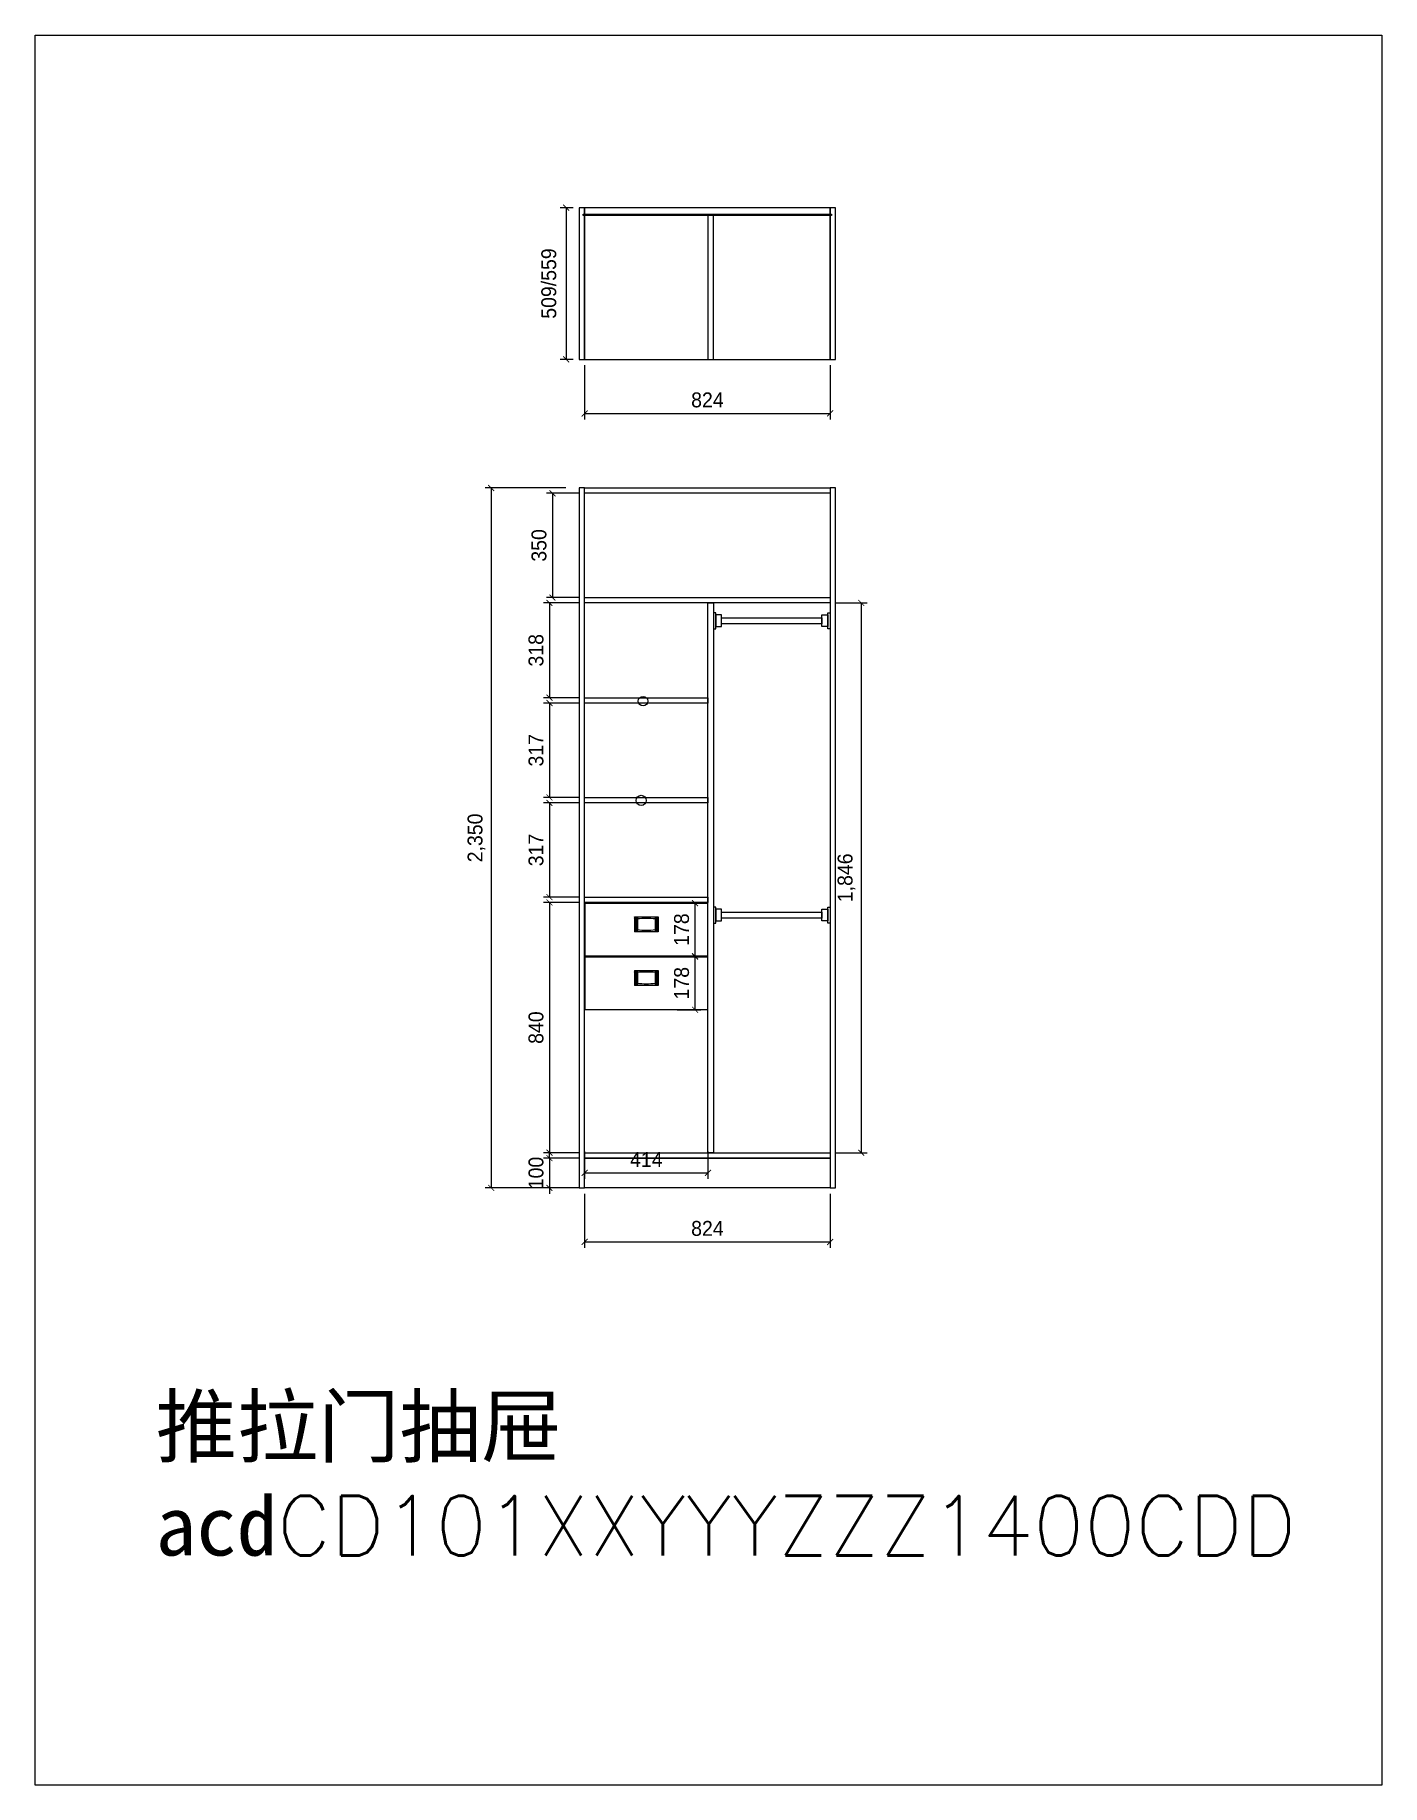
# Model space of a CAD drawing. Header units: millimetres. Extents: x 266 to 44582, y -75 to 31716.
# Drawn here: x 34681 to 39202, y 25835 to 31711 of the extents above; entities that cross this region are included whole.
import ezdxf

# ---------------------------------------------------------------- set-up
doc = ezdxf.new("R2010")
doc.units = ezdxf.units.MM
for name, color, linetype in [('3', 3, 'Continuous'), ('7', 7, 'Continuous'), ('DIM【标注】', 66, 'Continuous')]:
    doc.layers.add(name, color=color, linetype=linetype)
doc.styles.add('-黑体', font='txt.shx', dxfattribs={"bigfont": 'bigfont.shx'})
doc.styles.add('AUDIT_D_071121225343-4', font='')
doc.styles.get('AUDIT_D_071121225343-4').set_extended_font_data('HY울릉도L')
doc.dimstyles.new('家居常用', dxfattribs={"dimscale": 200, "dimtxt": 0.25, "dimasz": 0.1, "dimexe": 0.1, "dimexo": 0.1, "dimgap": 0.1, "dimtad": 1, "dimdec": 0, "dimlunit": 6, "dimtxsty": 'AUDIT_D_071121225343-4', "dimblk": 'ARCHTICK', "dimcen": 1, "dimclrd": 252, "dimclre": 252, "dimclrt": 3, "dimadec": 0, "dimazin": 0, "dimtfac": 1, "dimtdec": 0, "dimtix": 1, "dimtmove": 1, "dimatfit": 3, "dimldrblk": 'DOT', "dimfxl": 0.3, "dimfxlon": 1, "dimlwd": 9, "dimlwe": 9, "dimarcsym": 0})
pattern_1 = [(45, (1305.171, -13759.847), (-2.245064, 2.245064), []), (45, (1305.171, -13758.2594), (-2.245064, 2.245064), [])]

msp = doc.modelspace()

# ---------------------------------------------------------------- texts
at = {"insert": (35086.3, 27139.5), "char_height": 200, "width": 1714.257, "attachment_point": 1, "style": '-黑体'}
msp.add_mtext('{\\fSimHei|b0|i0|c134|p49;推拉门抽屉acd}CD101{\\C2;XX\\C4;YYY\\C6;ZZZ\\C1;14\\C0;00\\C11;C\\C2;DD}', dxfattribs=at)

# ---------------------------------------------------------------- blocks, each defined once
blk = doc.blocks.new('_ArchTick')
at = {"color": 0, "linetype": 'ByBlock', "const_width": 0.15}
blk.add_lwpolyline([(-0.5, -0.5), (0.5, 0.5)], dxfattribs=at)
blk = doc.blocks.new('*D75')
at = {"layer": '3', "color": 252, "lineweight": 9}
for p, q in [((36506.1, 30172.1), (36398, 30172.1)), ((36418, 30172.1), (36418, 29822.1)), ((36506.1, 29822.1), (36398, 29822.1))]:
    blk.add_line(p, q, dxfattribs=at)
at = {"layer": 'Defpoints', "color": 0}
for p in [(36526.1, 30172.1), (36418, 29822.1), (36526.1, 29822.1)]:
    blk.add_point(p, dxfattribs=at)
at = {"layer": '3', "color": 252, "lineweight": 9, "xscale": 20, "yscale": 20, "zscale": 20}
for p, rotation in [((36418, 30172.1), 90), ((36418, 29822.1), 270)]:
    blk.add_blockref('_ArchTick', p, dxfattribs=dict(at, rotation=rotation))
at = {"layer": '3', "color": 3, "insert": (36373, 29997.1), "char_height": 50, "attachment_point": 5, "rotation": 90, "style": 'AUDIT_D_071121225343-4'}
blk.add_mtext('350', dxfattribs=at)
blk = doc.blocks.new('_DOT')
at = {"color": 0, "linetype": 'ByBlock'}
blk.add_line((-0.5, 0), (-1, 0), dxfattribs=at)
at = {"color": 0, "linetype": 'ByBlock', "const_width": 0.5}
blk.add_lwpolyline([(-0.25, 0, 1), (0.25, 0, 1)], format="xyb", close=True, dxfattribs=at)
blk = doc.blocks.new('*D76')
at = {"layer": '3', "color": 252, "lineweight": 9}
for p, q in [((36506.1, 29804.1), (36388, 29804.1)), ((36408, 29804.1), (36408, 29485.8)), ((36506.1, 29485.8), (36388, 29485.8))]:
    blk.add_line(p, q, dxfattribs=at)
at = {"layer": 'Defpoints', "color": 0}
for p in [(36526.1, 29804.1), (36408, 29485.8), (36526.1, 29485.8)]:
    blk.add_point(p, dxfattribs=at)
at = {"layer": '3', "color": 252, "lineweight": 9, "xscale": 20, "yscale": 20, "zscale": 20}
for p, rotation in [((36408, 29804.1), 90), ((36408, 29485.8), 270)]:
    blk.add_blockref('_ArchTick', p, dxfattribs=dict(at, rotation=rotation))
at = {"layer": '3', "color": 3, "insert": (36363, 29645), "char_height": 50, "attachment_point": 5, "rotation": 90, "style": 'AUDIT_D_071121225343-4'}
blk.add_mtext('318', dxfattribs=at)
blk = doc.blocks.new('*D77')
at = {"layer": '3', "color": 252, "lineweight": 9}
for p, q in [((36506.1, 29467.8), (36388, 29467.8)), ((36408, 29467.8), (36408, 29150.8)), ((36506.1, 29150.8), (36388, 29150.8))]:
    blk.add_line(p, q, dxfattribs=at)
at = {"layer": 'Defpoints', "color": 0}
for p in [(36526.1, 29467.8), (36408, 29150.8), (36526.1, 29150.8)]:
    blk.add_point(p, dxfattribs=at)
at = {"layer": '3', "color": 252, "lineweight": 9, "xscale": 20, "yscale": 20, "zscale": 20}
for p, rotation in [((36408, 29467.8), 90), ((36408, 29150.8), 270)]:
    blk.add_blockref('_ArchTick', p, dxfattribs=dict(at, rotation=rotation))
at = {"layer": '3', "color": 3, "insert": (36363, 29309.3), "char_height": 50, "attachment_point": 5, "rotation": 90, "style": 'AUDIT_D_071121225343-4'}
blk.add_mtext('317', dxfattribs=at)
blk = doc.blocks.new('*D78')
at = {"layer": '3', "color": 252, "lineweight": 9}
for p, q in [((36506.1, 29132.8), (36388, 29132.8)), ((36408, 29132.8), (36408, 28816.3)), ((36506.1, 28816.3), (36388, 28816.3))]:
    blk.add_line(p, q, dxfattribs=at)
at = {"layer": 'Defpoints', "color": 0}
for p in [(36526.1, 29132.8), (36408, 28816.3), (36526.1, 28816.3)]:
    blk.add_point(p, dxfattribs=at)
at = {"layer": '3', "color": 252, "lineweight": 9, "xscale": 20, "yscale": 20, "zscale": 20}
for p, rotation in [((36408, 29132.8), 90), ((36408, 28816.3), 270)]:
    blk.add_blockref('_ArchTick', p, dxfattribs=dict(at, rotation=rotation))
at = {"layer": '3', "color": 3, "insert": (36363, 28974.5), "char_height": 50, "attachment_point": 5, "rotation": 90, "style": 'AUDIT_D_071121225343-4'}
blk.add_mtext('317', dxfattribs=at)
blk = doc.blocks.new('衣柜内拉手')
h = blk.add_hatch()
h.set_pattern_fill('STEEL', color=256, style=0)
h.set_pattern_definition(pattern_1)
h.paths.add_polyline_path([(-30, 0), (-40, 0), (-40, -50), (-30, -50)])
h = blk.add_hatch()
h.set_pattern_fill('STEEL', color=256, style=0)
h.set_pattern_definition(pattern_1)
h.paths.add_polyline_path([(40, 0), (30, 0), (30, -50), (40, -50)])
for p, q in [((-40, 0), (40, 0)), ((-40, 0), (-40, -50)), ((-30, 0), (-30, -50)), ((30, 0), (30, -50)), ((40, 0), (40, -50)), ((40, -50), (-40, -50))]:
    blk.add_line(p, q)
for centre, start, end in [((0, -257.6), 83.17871, 96.82129), ((0, 208.1), 263.17871, 276.82129)]:
    blk.add_arc(centre, 252.6, start, end)
blk = doc.blocks.new('*D79')
at = {"layer": '3', "color": 252, "lineweight": 9}
for p, q in [((36506.1, 28798.3), (36388, 28798.3)), ((36408, 28798.3), (36408, 27958.1)), ((36506.1, 27958.1), (36388, 27958.1))]:
    blk.add_line(p, q, dxfattribs=at)
at = {"layer": 'Defpoints', "color": 0}
for p in [(36526.1, 28798.3), (36408, 27958.1), (36526.1, 27958.1)]:
    blk.add_point(p, dxfattribs=at)
at = {"layer": '3', "color": 252, "lineweight": 9, "xscale": 20, "yscale": 20, "zscale": 20}
for p, rotation in [((36408, 28798.3), 90), ((36408, 27958.1), 270)]:
    blk.add_blockref('_ArchTick', p, dxfattribs=dict(at, rotation=rotation))
at = {"layer": '3', "color": 3, "insert": (36363, 28378.2), "char_height": 50, "attachment_point": 5, "rotation": 90, "style": 'AUDIT_D_071121225343-4'}
blk.add_mtext('840', dxfattribs=at)
blk = doc.blocks.new('*D80')
at = {"layer": '3', "color": 252, "lineweight": 9}
for p, q in [((36462.5, 30190.1), (36192.5, 30190.1)), ((36212.5, 30190.1), (36212.5, 27840.1)), ((36462.5, 27840.1), (36192.5, 27840.1))]:
    blk.add_line(p, q, dxfattribs=at)
at = {"layer": 'Defpoints', "color": 0}
for p in [(36508.1, 30190.1), (36212.5, 27840.1), (36508.1, 27840.1)]:
    blk.add_point(p, dxfattribs=at)
at = {"layer": '3', "color": 252, "lineweight": 9, "xscale": 20, "yscale": 20, "zscale": 20}
for p, rotation in [((36212.5, 30190.1), 90), ((36212.5, 27840.1), 270)]:
    blk.add_blockref('_ArchTick', p, dxfattribs=dict(at, rotation=rotation))
at = {"layer": '3', "color": 3, "insert": (36162.8, 29015.1), "char_height": 50, "attachment_point": 5, "rotation": 90, "style": 'AUDIT_D_071121225343-4'}
blk.add_mtext('2,350', dxfattribs=at)
blk = doc.blocks.new('A$C6B5F1E48')
at = {"layer": '7'}
for points in [[(8, 0), (8, 54), (0, 54), (0, 0)], [(27.4, 7.6), (27.4, 46.4), (8, 46.4), (8, 7.6)]]:
    blk.add_lwpolyline(points, close=True, dxfattribs=at)
blk = doc.blocks.new('*D81')
at = {"layer": '3', "color": 252, "lineweight": 9}
for p, q in [((37370.1, 29804.1), (37474.5, 29804.1)), ((37454.5, 29804.1), (37454.5, 27958.1)), ((37370.1, 27958.1), (37474.5, 27958.1))]:
    blk.add_line(p, q, dxfattribs=at)
at = {"layer": 'Defpoints', "color": 0}
for p in [(37350.1, 29804.1), (37350.1, 27958.1), (37454.5, 27958.1)]:
    blk.add_point(p, dxfattribs=at)
at = {"layer": '3', "color": 252, "lineweight": 9, "xscale": 20, "yscale": 20, "zscale": 20}
for p, rotation in [((37454.5, 29804.1), 90), ((37454.5, 27958.1), 270)]:
    blk.add_blockref('_ArchTick', p, dxfattribs=dict(at, rotation=rotation))
at = {"layer": '3', "color": 3, "insert": (37404.8, 28881.1), "char_height": 50, "attachment_point": 5, "rotation": 90, "style": 'AUDIT_D_071121225343-4'}
blk.add_mtext('1,846', dxfattribs=at)
blk = doc.blocks.new('*D82')
at = {"layer": '3', "color": 252, "lineweight": 9}
for p, q in [((36506.1, 27940.1), (36388, 27940.1)), ((36408, 27940.1), (36408, 27960.1)), ((36408, 27940.1), (36408, 27840.1)), ((36506.1, 27840.1), (36388, 27840.1)), ((36408, 27840.1), (36408, 27820.1))]:
    blk.add_line(p, q, dxfattribs=at)
at = {"layer": 'Defpoints', "color": 0}
for p in [(36526.1, 27940.1), (36408, 27840.1), (36526.1, 27840.1)]:
    blk.add_point(p, dxfattribs=at)
at = {"layer": '3', "color": 252, "lineweight": 9, "xscale": 20, "yscale": 20, "zscale": 20}
for p, rotation in [((36408, 27940.1), 270), ((36408, 27840.1), 90)]:
    blk.add_blockref('_ArchTick', p, dxfattribs=dict(at, rotation=rotation))
at = {"layer": '3', "color": 3, "insert": (36363, 27890.1), "char_height": 50, "attachment_point": 5, "rotation": 90, "style": 'AUDIT_D_071121225343-4'}
blk.add_mtext('100', dxfattribs=at)
blk = doc.blocks.new('*D83')
at = {"layer": '3', "color": 252, "lineweight": 9}
for p, q in [((36488.1, 31130.8), (36444.1, 31130.8)), ((36464.1, 31130.8), (36464.1, 30621.8)), ((36488.1, 30621.8), (36444.1, 30621.8))]:
    blk.add_line(p, q, dxfattribs=at)
at = {"layer": 'Defpoints', "color": 0}
for p in [(36508.1, 31130.8), (36464.1, 30621.8), (36508.1, 30621.8)]:
    blk.add_point(p, dxfattribs=at)
at = {"layer": '3', "color": 252, "lineweight": 9, "xscale": 20, "yscale": 20, "zscale": 20}
for p, rotation in [((36464.1, 31130.8), 90), ((36464.1, 30621.8), 270)]:
    blk.add_blockref('_ArchTick', p, dxfattribs=dict(at, rotation=rotation))
at = {"layer": '3', "color": 3, "insert": (36406, 30876.3), "char_height": 50, "attachment_point": 5, "rotation": 90, "style": 'AUDIT_D_071121225343-4'}
blk.add_mtext('509/559', dxfattribs=at)
blk = doc.blocks.new('*D84')
at = {"layer": '3', "color": 252, "lineweight": 9}
for p, q in [((36837.1, 28796.3), (36916.6, 28796.3)), ((36896.6, 28618.3), (36896.6, 28796.3)), ((36837.1, 28618.3), (36916.6, 28618.3))]:
    blk.add_line(p, q, dxfattribs=at)
at = {"layer": 'Defpoints', "color": 0}
for p in [(36817.1, 28796.3), (36896.6, 28796.3), (36817.1, 28618.3)]:
    blk.add_point(p, dxfattribs=at)
at = {"layer": '3', "color": 252, "lineweight": 9, "xscale": 20, "yscale": 20, "zscale": 20}
for p, rotation in [((36896.6, 28796.3), 90), ((36896.6, 28618.3), 270)]:
    blk.add_blockref('_ArchTick', p, dxfattribs=dict(at, rotation=rotation))
at = {"layer": '3', "color": 3, "insert": (36851.6, 28707.3), "char_height": 50, "attachment_point": 5, "rotation": 90, "style": 'AUDIT_D_071121225343-4'}
blk.add_mtext('178', dxfattribs=at)
blk = doc.blocks.new('*D85')
at = {"layer": '3', "color": 252, "lineweight": 9}
for p, q in [((36837.1, 28616.3), (36916.6, 28616.3)), ((36896.6, 28438.3), (36896.6, 28616.3)), ((36837.1, 28438.3), (36916.6, 28438.3))]:
    blk.add_line(p, q, dxfattribs=at)
at = {"layer": 'Defpoints', "color": 0}
for p in [(36817.1, 28616.3), (36896.6, 28616.3), (36817.1, 28438.3)]:
    blk.add_point(p, dxfattribs=at)
at = {"layer": '3', "color": 252, "lineweight": 9, "xscale": 20, "yscale": 20, "zscale": 20}
for p, rotation in [((36896.6, 28616.3), 90), ((36896.6, 28438.3), 270)]:
    blk.add_blockref('_ArchTick', p, dxfattribs=dict(at, rotation=rotation))
at = {"layer": '3', "color": 3, "insert": (36851.6, 28527.3), "char_height": 50, "attachment_point": 5, "rotation": 90, "style": 'AUDIT_D_071121225343-4'}
blk.add_mtext('178', dxfattribs=at)
blk = doc.blocks.new('*D86')
at = {"layer": 'Defpoints', "color": 0}
for p in [(36526.1, 27982.3), (36940.1, 27982.3), (36940.1, 27890.3)]:
    blk.add_point(p, dxfattribs=at)
at = {"layer": 'DIM【标注】', "color": 252, "lineweight": 9}
for p, q in [((36526.1, 27962.3), (36526.1, 27870.3)), ((36940.1, 27962.3), (36940.1, 27870.3)), ((36526.1, 27890.3), (36940.1, 27890.3))]:
    blk.add_line(p, q, dxfattribs=at)
at = {"layer": 'DIM【标注】', "color": 252, "lineweight": 9, "xscale": 20, "yscale": 20, "zscale": 20, "rotation": 180}
blk.add_blockref('_ArchTick', (36526.1, 27890.3), dxfattribs=at)
at = {"layer": 'DIM【标注】', "color": 252, "lineweight": 9, "xscale": 20, "yscale": 20, "zscale": 20}
blk.add_blockref('_ArchTick', (36940.1, 27890.3), dxfattribs=at)
at = {"layer": 'DIM【标注】', "color": 3, "insert": (36733.1, 27935.3), "char_height": 50, "attachment_point": 5, "style": 'AUDIT_D_071121225343-4'}
blk.add_mtext('414', dxfattribs=at)
blk = doc.blocks.new('*D87')
at = {"layer": 'Defpoints', "color": 0}
for p in [(36526.1, 30621.8), (37350.1, 30621.8), (37350.1, 30440.3)]:
    blk.add_point(p, dxfattribs=at)
at = {"layer": 'DIM【标注】', "color": 252, "lineweight": 9}
for p, q in [((36526.1, 30601.8), (36526.1, 30420.3)), ((37350.1, 30601.8), (37350.1, 30420.3)), ((36526.1, 30440.3), (37350.1, 30440.3))]:
    blk.add_line(p, q, dxfattribs=at)
at = {"layer": 'DIM【标注】', "color": 252, "lineweight": 9, "xscale": 20, "yscale": 20, "zscale": 20, "rotation": 180}
blk.add_blockref('_ArchTick', (36526.1, 30440.3), dxfattribs=at)
at = {"layer": 'DIM【标注】', "color": 252, "lineweight": 9, "xscale": 20, "yscale": 20, "zscale": 20}
blk.add_blockref('_ArchTick', (37350.1, 30440.3), dxfattribs=at)
at = {"layer": 'DIM【标注】', "color": 3, "insert": (36938.1, 30485.3), "char_height": 50, "attachment_point": 5, "style": 'AUDIT_D_071121225343-4'}
blk.add_mtext('824', dxfattribs=at)
blk = doc.blocks.new('*D88')
at = {"layer": 'Defpoints', "color": 0}
for p in [(36526.1, 27840.1), (37350.1, 27840.1), (37350.1, 27658.8)]:
    blk.add_point(p, dxfattribs=at)
at = {"layer": 'DIM【标注】', "color": 252, "lineweight": 9}
for p, q in [((36526.1, 27820.1), (36526.1, 27638.8)), ((37350.1, 27820.1), (37350.1, 27638.8)), ((36526.1, 27658.8), (37350.1, 27658.8))]:
    blk.add_line(p, q, dxfattribs=at)
at = {"layer": 'DIM【标注】', "color": 252, "lineweight": 9, "xscale": 20, "yscale": 20, "zscale": 20, "rotation": 180}
blk.add_blockref('_ArchTick', (36526.1, 27658.8), dxfattribs=at)
at = {"layer": 'DIM【标注】', "color": 252, "lineweight": 9, "xscale": 20, "yscale": 20, "zscale": 20}
blk.add_blockref('_ArchTick', (37350.1, 27658.8), dxfattribs=at)
at = {"layer": 'DIM【标注】', "color": 3, "insert": (36938.1, 27703.8), "char_height": 50, "attachment_point": 5, "style": 'AUDIT_D_071121225343-4'}
blk.add_mtext('824', dxfattribs=at)

# ---------------------------------------------------------------- dimensions: what is measured, and where the dimension line sits
at = {"layer": '3', "color": 0}
dim = msp.add_linear_dim(base=(36464.1, 30621.8), p1=(36508.1, 31130.8), p2=(36508.1, 30621.8), angle=90, text='509/559', dimstyle='家居常用', override={"dimfxl": 1.25, "dimarcsym": 1}, dxfattribs=at)
dim.commit()
dim.dimension.update_dxf_attribs({"geometry": '*D83', "text_midpoint": (36406, 30876.3)})
for base, p1, p2, picture, middle in [((36212.5, 27840.1), (36508.1, 30190.1), (36508.1, 27840.1), '*D80', (36162.8, 29015.1)), ((36418, 29822.1), (36526.1, 30172.1), (36526.1, 29822.1), '*D75', (36373, 29997.1)), ((36408, 29485.8), (36526.1, 29804.1), (36526.1, 29485.8), '*D76', (36363, 29645)), ((37454.5, 27958.1), (37350.1, 29804.1), (37350.1, 27958.1), '*D81', (37404.8, 28881.1)), ((36408, 29150.8), (36526.1, 29467.8), (36526.1, 29150.8), '*D77', (36363, 29309.3)), ((36408.021844, 28816.2941762), (36526.0593619, 29132.7941762), (36526.0593619, 28816.2941762), '*D78', (36363.021844, 28974.5441762)), ((36408, 27958.1), (36526.1, 28798.3), (36526.1, 27958.1), '*D79', (36363, 28378.2)), ((36408, 27840.1), (36526.1, 27940.1), (36526.1, 27840.1), '*D82', (36363, 27890.1))]:
    dim = msp.add_linear_dim(base=base, p1=p1, p2=p2, angle=90, dimstyle='家居常用', override={"dimfxl": 1.25, "dimarcsym": 1}, dxfattribs=at)
    dim.commit()
    dim.dimension.update_dxf_attribs({"geometry": picture, "text_midpoint": middle})
at = {"layer": '3', "color": 7, "true_color": 0xffffff}
for p1, p2, picture, middle in [((36817.1, 28618.3), (36817.1, 28796.3), '*D84', (36851.6, 28707.3)), ((36817.1, 28438.3), (36817.1, 28616.3), '*D85', (36851.6, 28527.3))]:
    dim = msp.add_aligned_dim(p1=p1, p2=p2, distance=-79.5, dimstyle='家居常用', override={"dimfxl": 1.25, "dimarcsym": 1}, dxfattribs=at)
    dim.commit()
    dim.dimension.update_dxf_attribs({"geometry": picture, "text_midpoint": middle})
at = {"layer": 'DIM【标注】', "color": 7, "true_color": 0xffffff}
for base, p1, p2, picture, middle in [((37350.1, 30440.3), (36526.1, 30621.8), (37350.1, 30621.8), '*D87', (36938.1, 30485.3)), ((36940.1, 27890.3), (36526.1, 27982.3), (36940.1, 27982.3), '*D86', (36733.1, 27935.3)), ((37350.1, 27658.8), (36526.1, 27840.1), (37350.1, 27840.1), '*D88', (36938.1, 27703.8))]:
    dim = msp.add_linear_dim(base=base, p1=p1, p2=p2, dimstyle='家居常用', override={"dimfxl": 1.25, "dimarcsym": 1}, dxfattribs=at)
    dim.commit()
    dim.dimension.update_dxf_attribs({"geometry": picture, "text_midpoint": middle})

# ---------------------------------------------------------------- linework, layer by layer
msp.add_lwpolyline([(34681.3, 31710.7), (39202.3, 31710.7), (39202.3, 25835.4), (34681.3, 25835.4)], close=True)
at = {"layer": '3', "color": 0}
for points in [[(36508.1, 30621.8), (36526.1, 30621.8), (36526.1, 31130.8), (36508.1, 31130.8)], [(36526.1, 30621.8), (37350.1, 30621.8), (37350.1, 31130.8), (36526.1, 31130.8)], [(36940.1, 30621.8), (36958.1, 30621.8), (36958.1, 31104.5), (36940.1, 31104.5)], [(37350.1, 30621.8), (37368.1, 30621.8), (37368.1, 31130.8), (37350.1, 31130.8)], [(36508.1, 27840.1), (36526.1, 27840.1), (36526.1, 30190.1), (36508.1, 30190.1)], [(36526.1, 30190.1), (37350.1, 30190.1), (37350.1, 30172.1), (36526.1, 30172.1)], [(37350.1, 27840.1), (37368.1, 27840.1), (37368.1, 30190.1), (37350.1, 30190.1)], [(36526.1, 29822.1), (37350.1, 29822.1), (37350.1, 29804.1), (36526.1, 29804.1)], [(36940.1, 29804.1), (36958.1, 29804.1), (36958.1, 27958.1), (36940.1, 27958.1)], [(36526.1, 29485.8), (36940.1, 29485.8), (36940.1, 29467.8), (36526.1, 29467.8)], [(36526.1, 29150.8), (36940.1, 29150.8), (36940.1, 29132.8), (36526.1, 29132.8)], [(36526.1, 28816.3), (36940.1, 28816.3), (36940.1, 28798.3), (36526.1, 28798.3)], [(36526.1, 27958.1), (37350.1, 27958.1), (37350.1, 27940.1), (36526.1, 27940.1)]]:
    msp.add_lwpolyline(points, close=True, dxfattribs=at)
at = {"layer": '3', "color": 2}
msp.add_lwpolyline([(36521.1, 31109.5), (37355.1, 31109.5), (37355.1, 31104.5), (36521.1, 31104.5)], close=True, dxfattribs=at)
at = {"layer": '3', "color": 8}
for points in [[(36985.5, 29754.3), (37322.6, 29754.3), (37322.6, 29734.2), (36985.5, 29734.2)], [(36985.5, 28766), (37322.6, 28766), (37322.6, 28745.9), (36985.5, 28745.9)]]:
    msp.add_lwpolyline(points, close=True, dxfattribs=at)
at = {"layer": '3'}
for points in [[(36528.1, 28796.3), (36938.1, 28796.3), (36938.1, 28618.3), (36528.1, 28618.3)], [(36528.1, 28616.3), (36938.1, 28616.3), (36938.1, 28438.3), (36528.1, 28438.3)]]:
    msp.add_lwpolyline(points, close=True, dxfattribs=at)
at = {"layer": '3', "color": 7, "true_color": 0xffffff}
msp.add_lwpolyline([(36526.1, 27940.1), (37350.1, 27940.1), (37350.1, 27840.1), (36526.1, 27840.1)], close=True, dxfattribs=at)
at = {"layer": '3'}
for centre, radius in [((36722.1, 29474.3), 16), ((36715.6, 29141.1), 17)]:
    msp.add_circle(centre, radius, dxfattribs=at)

# ---------------------------------------------------------------- block references
for p in [(36733.1, 28749.8), (36733.1, 28569.8)]:
    msp.add_blockref('衣柜内拉手', p)
at = {"layer": '3', "color": 8}
for p in [(36958.1, 29717.3), (36958.1, 28729)]:
    msp.add_blockref('A$C6B5F1E48', p, dxfattribs=at)
at = {"layer": '3', "color": 8, "xscale": -1}
for p in [(37350.1, 29717.3), (37350.1, 28729)]:
    msp.add_blockref('A$C6B5F1E48', p, dxfattribs=at)

msp.set_redraw_order([(e.dxf.handle, doc.entitydb.next_handle()) for e in msp.query("TEXT MTEXT ATTDEF DIMENSION ARC_DIMENSION")])  # texts and dimensions are drawn at this point

doc.saveas('drawing.dxf')
